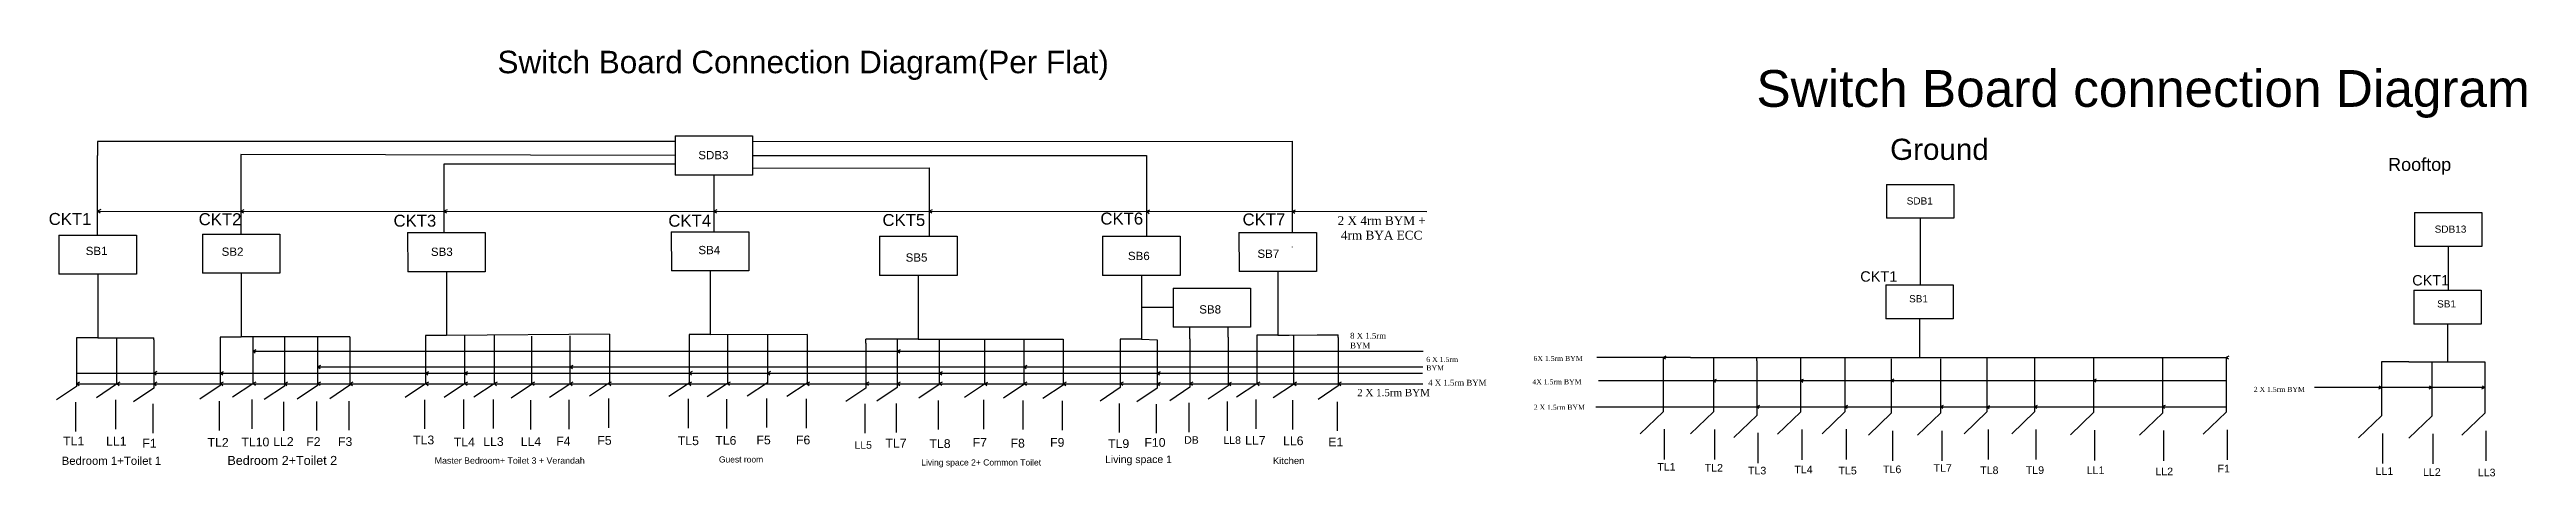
# Model space of a CAD drawing. Header units: inches. Extents: x 79 to 11386, y 236 to 3106.
# Drawn here: x 5074 to 9135, y 517 to 1216 of the extents above; entities that cross this region are included whole.
import ezdxf

# ---------------------------------------------------------------- set-up
doc = ezdxf.new("R2010")
doc.units = ezdxf.units.IN
doc.header["$LTSCALE"] = 20
doc.header["$MEASUREMENT"] = 0
doc.linetypes.add('HIDDEN', pattern=[0.375, 0.25, -0.125])
doc.layers.add('appliances', color=180, linetype='Continuous')
doc.layers.add('Text layer', color=200, linetype='HIDDEN')
doc.styles.get("Standard").update_dxf_attribs({"font": 'arial.ttf', "height": 6})

msp = doc.modelspace()

# ---------------------------------------------------------------- texts
at = {"attachment_point": 1}
for s, width, gutter_width, insert, char_height in [('Switch Board Connection Diagram(Per Flat)', 1288.7157515, 15.36969, (5808.31554, 1214.32697), 36.8872661), ('Switch Board connection Diagram', 16285.4655777, 301.36358, (7872.46031, 1182.64102), 60.2727161), ('Ground', 991.0101588, 173.44704, (8091.78127, 1070.11014), 34.689409), ('Rooftop', 1752.2341759, 105.88287, (8908.15601, 1038.55483), 21.176574)]:
    msp.add_mtext_dynamic_manual_height_columns(s, width=width, gutter_width=gutter_width, heights=[0], dxfattribs=dict(at, insert=insert, char_height=char_height))
at = {"layer": 'Text layer', "attachment_point": 1}
for s, width, gutter_width, insert, char_height in [('SDB3', 402.0363624, 67.74711, (6137.53461, 1050.07312), 13.549423), ('CKT1', 459.4508022, 98.09787, (5072.40794, 948.41417), 19.619575), ('CKT2', 459.4508022, 98.09787, (5318.28775, 948.02504), 19.619575), ('CKT3', 459.4508022, 98.09787, (5637.82401, 945.58854), 19.619575), ('CKT4', 459.4508022, 98.09787, (6088.45073, 945.53021), 19.619575), ('CKT5', 459.4508022, 98.09787, (6439.50377, 946.71485), 19.619575), ('CKT6', 459.4508022, 98.09787, (6796.8486, 949.05583), 19.619575), ('CKT7', 459.4508022, 98.09787, (7029.91556, 947.68568), 19.619575), ('{\\fTimes New Roman|b0|i0|c0|p18;\\H1.16667x;2 X 4rm BYM +\\P 4rm BYA ECC}', 138.8422579, 15.36969, (7185.75122, 943.09899), 12.2957554), ('SDB1', 348.5355152, 58.73169, (8118.88118, 973.97321), 11.746338), ('SB4', 402.0363624, 67.74711, (6137.73151, 894.42286), 13.549423), ('SDB13', 348.5355152, 58.73169, (8984.53736, 927.79913), 11.746338), ('SB1', 402.0363624, 67.74711, (5133.11217, 892.97024), 13.549423), ('SB2', 402.0363624, 67.74711, (5355.96158, 891.74672), 13.549423), ('SB3', 402.0363624, 67.74711, (5699.10622, 891.59818), 13.549423), ('SB5', 402.0363624, 67.74711, (6477.48265, 882.16293), 13.549423), ('SB6', 402.0363624, 67.74711, (6841.96202, 884.74145), 13.549423), ('SB7', 402.0363624, 67.74711, (7054.3144, 888.40788), 13.549423), ('CKT1', 398.3095487, 85.04353, (8042.76193, 852.85068), 17.008707), ('SB1', 348.5355152, 58.73169, (8122.77206, 813.69211), 11.746338), ('CKT1', 398.3095487, 85.04353, (8947.69496, 846.56338), 17.008707), ('SB8', 402.0363624, 67.74711, (6958.88692, 797.16216), 13.549423), ('SB1', 348.5355152, 58.73169, (8988.5232, 805.22977), 11.746338), ('{\\fTimes New Roman|b0|i0|c0|p18;\\H1.16667x;8 X 1.5rm BYM}', 61.2582949, 15.36969, (7206.26823, 751.91475), 8.1971703), ('{\\fTimes New Roman|b0|i0|c0|p18;\\H1.16667x;6 X 1.5rm BYM}', 55.4701957, 15.36969, (7331.16595, 712.54208), 7.172524), ('{\\fTimes New Roman|b0|i0|c0|p18;\\H1.16667x;\\C0;6X 1.5rm BYM}', 110.6571825, 13.32438, (7506.98647, 714.04521), 7.1063347), ('{\\fTimes New Roman|b0|i0|c0|p18;\\H1.16667x;2 X 1.5rm BYM}', 323.0469605, 15.36969, (7217.83382, 660.00062), 10.2464628), ('{\\fTimes New Roman|b0|i0|c0|p18;\\H1.16667x;4 X 1.5rm BYM}', 109.5431103, 15.36969, (7334.30954, 674.95418), 8.1971703), ('{\\fTimes New Roman|b0|i0|c0|p18;\\H1.16667x;\\C0;4X 1.5rm BYM}', 110.6571825, 13.32438, (7505.17482, 675.83039), 7.1063347), ('{\\fTimes New Roman|b0|i0|c0|p18;\\H1.16667x;\\C0;2 X 1.5rm BYM}', 223.0166759, 13.32438, (8687.94279, 663.37127), 7.1063347), ('{\\fTimes New Roman|b0|i0|c0|p18;\\H1.16667x;\\C0;2 X 1.5rm BYM}', 223.0166759, 13.32438, (7507.44661, 634.05298), 7.1063347), ('TL1', 215.136326, 71.96062, (5096.14897, 581.89142), 14.392124), ('LL1', 215.136326, 71.96062, (5166.46552, 581.52236), 14.392124), ('F1', 215.136326, 71.96062, (5225.94972, 578.18304), 14.392124), ('TL2', 215.136326, 71.96062, (5332.88766, 579.51881), 14.392124), ('TL10', 215.136326, 71.96062, (5388.36156, 580.18666), 14.392124), ('LL2', 215.136326, 71.96062, (5440.49376, 580.85451), 14.392124), ('F2', 215.136326, 71.96062, (5494.63104, 580.85451), 14.392124), ('F3', 215.136326, 71.96062, (5546.76338, 580.85451), 14.392124), ('TL3', 215.136326, 71.96062, (5669.89912, 583.517), 14.392124), ('TL4', 215.136326, 71.96062, (5736.73532, 580.17761), 14.392124), ('LL3', 215.136326, 71.96062, (5784.85737, 580.84553), 14.392124), ('LL4', 215.136326, 71.96062, (5846.34665, 580.84553), 14.392124), ('F4', 215.136326, 71.96062, (5904.49409, 581.51338), 14.392124), ('F5', 215.136326, 71.96062, (5971.99861, 582.84908), 14.392124), ('TL5', 215.136326, 71.96062, (6103.88413, 582.19659), 14.392124), ('TL6', 215.136326, 71.96062, (6165.37342, 582.86444), 14.392124), ('F5', 215.136326, 71.96062, (6232.87794, 583.53229), 14.392124), ('F6', 215.136326, 71.96062, (6297.70907, 583.53229), 14.392124), ('LL5', 29.423952, 15.36969, (6393.62287, 574.20515), 12.295755), ('TL7', 215.136326, 71.96062, (6444.3428, 578.20552), 14.392124), ('TL8', 215.136326, 71.96062, (6516.52579, 577.53767), 14.392124), ('F7', 215.136326, 71.96062, (6587.37216, 579.54129), 14.392124), ('F8', 215.136326, 71.96062, (6649.52975, 578.20552), 14.392124), ('F9', 215.136326, 71.96062, (6714.36088, 579.54129), 14.392124), ('TL9', 215.136326, 71.96062, (6809.47087, 577.4781), 14.392124), ('F10', 215.136326, 71.96062, (6868.95508, 579.48172), 14.392124), ('DB', 30.4563756, 15.36969, (6934.24347, 582.50193), 12.295755), ('LL8', 28.91426, 15.36969, (6998.62593, 582.11671), 12.295755), ('LL7', 215.136326, 71.96062, (7034.15386, 582.83277), 14.392124), ('LL6', 215.136326, 71.96062, (7096.31145, 582.16492), 14.392124), ('E1', 215.136326, 71.96062, (7170.49967, 580.1613), 14.392124), ('{\\H0.83333x;\\C0;Bedroom 2+Toilet 2}', 960.132105, 88.24758, (5365.48777, 550.13126), 17.6495154), ('{\\H0.83333x;\\C0;Master Bedroom+ Toilet 3 + Verandah}', 706.8602596, 62.13913, (5705.32167, 547.73419), 12.4278253), ('{\\H0.83333x;\\C0;Guest room}', 446.2413589, 59.69671, (6171.31226, 549.34143), 11.9393415), ('{\\H0.83333x;\\C0;Living space 2+ Common Toilet}', 1297.5099547, 60.18089, (6503.03115, 544.48487), 12.0361771), ('{\\H0.83333x;\\C0;Living space 1}', 628.5656248, 73.74783, (6804.40913, 550.72706), 14.7495654), ('{\\H0.83333x;\\C0;Kitchen}', 559.540799, 66.62686, (7079.61385, 547.88771), 13.3253727), ('TL1', 186.5071353, 62.38449, (7709.92766, 538.51469), 12.476897), ('TL2', 186.5071353, 62.38449, (7787.62482, 536.9803), 12.476897), ('TL3', 186.5071353, 62.38449, (7858.61157, 532.32913), 12.476897), ('TL4', 186.5071353, 62.38449, (7934.64982, 534.18235), 12.476897), ('TL5', 186.5071353, 62.38449, (8006.97889, 532.32913), 12.476897), ('TL6', 186.5071353, 62.38449, (8080.05859, 534.42722), 12.476897), ('TL7', 186.5071353, 62.38449, (8162.81301, 536.60337), 12.476897), ('TL8', 186.5071353, 62.38449, (8239.34528, 532.87283), 12.476897), ('TL9', 186.5071353, 62.38449, (8314.13314, 533.16523), 12.476897), ('LL1', 186.5071353, 62.38449, (8413.99844, 532.85435), 12.476897), ('LL2', 186.5071353, 62.38449, (8526.6191, 530.9891), 12.476897), ('F1', 186.5071353, 62.38449, (8628.54495, 535.65855), 12.476897), ('LL1', 186.5071353, 62.38449, (8887.68347, 531.48579), 12.476897), ('LL2', 186.5071353, 62.38449, (8965.38063, 529.95141), 12.476897), ('LL3', 186.5071353, 62.38449, (9055.25823, 529.17112), 12.476897)]:
    msp.add_mtext_dynamic_manual_height_columns(s, width=width, gutter_width=gutter_width, heights=[0], dxfattribs=dict(at, insert=insert, char_height=char_height))
at = {"layer": 'Text layer', "insert": (5093.70112, 548.89395), "char_height": 16.0072642, "attachment_point": 1}
msp.add_mtext('{\\H0.83333x;\\C0;Bedroom 1+Toilet 1}', dxfattribs=at)

# ---------------------------------------------------------------- linework, layer by layer
for p, q in [((6099.38702, 1065.77009), (5152.65269, 1065.80201)), ((5152.65269, 1065.80201), (5152.65269, 1042.6642)), ((6099.35718, 1074.69199), (6226.6418, 1074.69199)), ((6099.35718, 1074.69199), (6099.57142, 1010.63641)), ((6226.6418, 1074.69199), (6226.6418, 1010.63641)), ((6226.6418, 1065.83698), (7111.19747, 1065.92684)), ((7111.19747, 1065.92684), (7111.19747, 916.59824)), ((5152.65269, 912.19919), (5152.65269, 1042.6642)), ((5387.66544, 1044.46103), (5387.47423, 1034.62501)), ((5387.47423, 1034.62501), (5387.47423, 913.59733)), ((6099.4643, 1042.6642), (5387.66544, 1044.46103)), ((6099.51127, 1028.62075), (5720.51365, 1028.25743)), ((5720.51365, 1028.25743), (5720.51365, 916.21705)), ((6226.6418, 1042.6642), (6872.52075, 1042.6642)), ((6226.6418, 1022.12101), (6515.97805, 1022.52956)), ((6515.97805, 1022.52956), (6515.97805, 910.20886)), ((6872.52075, 1042.6642), (6872.52075, 910.20886)), ((6226.6418, 1010.63641), (6099.57142, 1010.63641)), ((6163.10661, 1010.63641), (6163.10661, 917.71905)), ((8085.7842, 995.31593), (8196.13046, 995.31593)), ((8085.7842, 995.31593), (8085.96993, 939.78453)), ((8196.13046, 995.31593), (8196.13046, 939.78453)), ((5157.6439, 953.87223), (5152.65269, 951.53418)), ((5156.87434, 948.229), (5152.65269, 951.53418)), ((5152.65269, 951.52639), (7331.86612, 950.85509)), ((8196.13046, 939.78453), (8085.96993, 939.78453)), ((8141.05019, 939.78453), (8141.05019, 830.36217)), ((8951.44038, 949.14185), (9061.78664, 949.14185)), ((8951.44038, 949.14185), (8951.62611, 893.61045)), ((9061.78664, 949.14185), (9061.78664, 893.61045)), ((5089.01038, 912.19919), (5216.29499, 912.19919)), ((5089.01038, 912.19919), (5089.22461, 848.14361)), ((5216.29499, 912.19919), (5216.29499, 848.14361)), ((5324.37668, 913.59733), (5451.6613, 913.59733)), ((5324.37668, 913.59733), (5324.59092, 849.54176)), ((5451.6613, 913.59733), (5451.6613, 849.54176)), ((5660.92879, 916.21705), (5788.21341, 916.21705)), ((5660.92879, 916.21705), (5661.14303, 852.16148)), ((5788.21341, 916.21705), (5788.21341, 852.16148)), ((6093.23638, 917.71905), (6220.52099, 917.71905)), ((6093.23638, 917.71905), (6093.45061, 853.66348)), ((6220.52099, 917.71905), (6220.52099, 853.66348)), ((6434.52096, 910.20886), (6561.80557, 910.20886)), ((6434.52096, 910.20886), (6434.73519, 846.15329)), ((6561.80557, 910.20886), (6561.80557, 846.15329)), ((6800.26159, 910.20886), (6927.5462, 910.20886)), ((6800.26159, 910.20886), (6800.47582, 846.15329)), ((6927.5462, 910.20886), (6927.5462, 846.15329)), ((7023.97701, 916.59824), (7151.26162, 916.59824)), ((7023.97701, 916.59824), (7024.19124, 852.54267)), ((7151.26162, 916.59824), (7151.26162, 852.54267)), ((9061.78664, 893.61045), (8951.62611, 893.61045)), ((9006.70638, 893.61045), (9006.70638, 828.97457)), ((6220.52099, 853.66348), (6093.45061, 853.66348)), ((6156.9858, 853.66348), (6156.9858, 749.09355)), ((7111.19747, 892.92435), (7111.19747, 892.35322)), ((5216.29499, 848.14361), (5089.22461, 848.14361)), ((5152.7598, 848.14361), (5152.7598, 743.57368)), ((5451.6613, 849.54176), (5324.59092, 849.54176)), ((5388.12611, 849.54176), (5388.12611, 744.97183)), ((5788.21341, 852.16148), (5661.14303, 852.16148)), ((5724.67822, 852.16148), (5724.67822, 747.59155)), ((6561.80557, 846.15329), (6434.73519, 846.15329)), ((6498.27038, 846.15329), (6498.27038, 741.58336)), ((6927.5462, 846.15329), (6800.47582, 846.15329)), ((6864.01101, 846.15329), (6864.01101, 741.58336)), ((6915.92523, 825.2081), (7043.20984, 825.2081)), ((6915.92523, 825.2081), (6916.13946, 761.15253)), ((7151.26162, 852.54267), (7024.19124, 852.54267)), ((7043.20984, 825.2081), (7043.20984, 761.15253)), ((7087.72643, 852.54267), (7087.72643, 747.97274)), ((8084.53911, 830.36217), (8194.88537, 830.36217)), ((8084.53911, 830.36217), (8084.72483, 774.83077)), ((8194.88537, 830.36217), (8194.88537, 774.83077)), ((8950.29024, 821.89983), (9060.6365, 821.89983)), ((8950.29024, 821.89983), (8950.47597, 766.36843)), ((9006.70638, 828.97457), (9006.70638, 821.89983)), ((9060.6365, 821.89983), (9060.6365, 766.36843)), ((6864.01101, 793.86832), (6916.03004, 793.86832)), ((8194.88537, 774.83077), (8084.72483, 774.83077)), ((8139.8051, 774.83077), (8139.8051, 711.63138)), ((5152.7598, 743.57368), (5118.19056, 743.57368)), ((5118.19056, 743.57368), (5118.19056, 664.13567)), ((5152.7598, 743.57368), (5244.65731, 743.57368)), ((5183.80882, 743.57368), (5183.80882, 667.73286)), ((5244.65731, 740.62028), (5244.65731, 743.57368)), ((5244.65731, 740.62028), (5244.65731, 661.18226)), ((5388.12611, 744.97183), (5353.55686, 744.97183)), ((5353.55686, 744.97183), (5353.55686, 665.53381)), ((5566.30742, 745.39079), (5388.12611, 745.39079)), ((5406.97417, 745.39079), (5406.97417, 668.33806)), ((5458.8917, 744.19821), (5458.8917, 664.7602)), ((5513.19624, 744.7945), (5513.19624, 665.35648)), ((5566.30742, 745.39079), (5566.30742, 665.95277)), ((5724.67822, 747.59155), (5690.10897, 747.59155)), ((5690.10897, 747.59155), (5690.10897, 668.15353)), ((5992.19983, 749.62807), (5724.67822, 747.59155)), ((5754.09663, 747.65886), (5754.09663, 668.22085)), ((5802.89796, 748.03395), (5802.89796, 668.59594)), ((5864.03882, 746.60763), (5864.03882, 667.16961)), ((5926.91023, 747.21173), (5926.91023, 667.77372)), ((5992.19983, 749.62807), (5992.19983, 670.19006)), ((6156.9858, 749.09355), (6122.41655, 749.09355)), ((6122.41655, 749.09355), (6122.41655, 669.65553)), ((6156.9858, 749.09355), (6316.11198, 749.93298)), ((6185.25036, 748.52056), (6185.25036, 669.08255)), ((6250.87199, 749.66427), (6250.87199, 670.22625)), ((6316.11198, 748.90182), (6316.11198, 749.93298)), ((6316.11198, 748.90182), (6316.11198, 669.46381)), ((6316.11198, 748.90182), (6316.11198, 748.90182)), ((6463.70113, 741.58336), (6412.40483, 741.58336)), ((6412.40483, 735.00063), (6412.40483, 741.58336)), ((6412.40483, 735.00063), (6412.40483, 661.28325)), ((6498.27038, 741.58336), (6463.70113, 741.58336)), ((6463.70113, 741.58336), (6463.70113, 662.14534)), ((6498.27038, 741.58336), (6735.71347, 741.54996)), ((6532.36755, 741.57856), (6532.36755, 667.07831)), ((6606.96097, 741.56807), (6606.96097, 667.85069)), ((6671.16886, 741.55904), (6671.16886, 667.08037)), ((6735.71347, 741.54996), (6735.71347, 666.30791)), ((6864.01101, 741.58336), (6829.44176, 741.58336)), ((6829.44176, 741.58336), (6829.44176, 662.14534)), ((6864.01101, 741.58336), (6889.69437, 740.48181)), ((6889.69437, 740.48181), (6889.69437, 661.0438)), ((7043.20984, 761.15253), (6916.13946, 761.15253)), ((6943.62878, 742.2142), (6943.62878, 761.15253)), ((6943.62878, 742.2142), (6943.62878, 662.77618)), ((7006.49126, 744.58447), (7006.49126, 761.15253)), ((7006.49126, 744.58447), (7006.49126, 665.14646)), ((7087.72643, 747.97274), (7053.15718, 747.97274)), ((7053.15718, 747.97274), (7053.15718, 668.53472)), ((7087.72643, 747.97274), (7106.17004, 747.94585)), ((7096.94824, 747.95929), (7152.27667, 748.48189)), ((7113.40979, 746.87119), (7113.40979, 748.11478)), ((7113.40979, 746.87119), (7113.40979, 667.43318)), ((7152.27667, 748.48189), (7186.93317, 748.48189)), ((7186.88477, 744.3484), (7186.93317, 748.48189)), ((7186.88477, 744.3484), (7186.88477, 664.91038)), ((9060.6365, 766.36843), (8950.47597, 766.36843)), ((9005.55623, 766.36843), (9005.55623, 704.60249)), ((5406.97417, 721.84847), (7325.9291, 721.84847)), ((5513.19624, 696.09977), (7325.67866, 696.09977)), ((7719.63665, 711.63138), (7610.95286, 711.63138)), ((7764.58289, 711.63138), (7719.63665, 711.63138)), ((7719.63665, 711.63138), (7719.63665, 622.68793)), ((7764.58289, 711.63138), (8642.7164, 711.63138)), ((7801.92986, 711.71381), (7801.92986, 622.3034)), ((7873.01011, 705.89471), (7873.01011, 711.63138)), ((7873.01011, 705.89471), (7873.01011, 616.4843)), ((7944.85638, 711.41729), (7944.85638, 622.00688)), ((8017.6238, 711.87749), (8017.6238, 622.46708)), ((8093.61508, 709.57643), (8093.61508, 620.16602)), ((8174.40641, 709.52854), (8174.40641, 620.11813)), ((8250.39768, 711.82961), (8250.39768, 622.4192)), ((8328.69171, 711.82961), (8328.69171, 622.4192)), ((8425.08917, 710.52069), (8425.08917, 711.63138)), ((8425.08917, 710.52069), (8425.08917, 621.11028)), ((8538.10263, 709.75764), (8538.10263, 711.63138)), ((8538.10263, 709.75764), (8538.10263, 620.34723)), ((8642.7164, 711.28373), (8642.7164, 711.63138)), ((8642.7164, 711.28373), (8642.7164, 621.87331)), ((8942.3387, 704.60249), (8897.39245, 704.60249)), ((8897.39245, 704.60249), (8897.39245, 615.65903)), ((8942.3387, 704.60249), (9066.55219, 704.60249)), ((8979.68566, 704.68491), (8979.68566, 615.2745)), ((9066.55219, 704.60249), (9066.55219, 620.17882)), ((5118.19056, 664.13567), (5085.02027, 642.03845)), ((5118.19056, 685.82426), (7324.73093, 685.82426)), ((5118.19056, 668.59912), (7325.40255, 668.59912)), ((5183.80882, 667.73286), (5150.63853, 645.63565)), ((5244.65731, 661.18226), (5211.48702, 639.08505)), ((5353.55686, 665.53381), (5320.38657, 643.4366)), ((5406.97417, 668.33806), (5373.80388, 646.24085)), ((5458.8917, 664.7602), (5425.72141, 642.66298)), ((5513.19624, 665.35648), (5480.02595, 643.25927)), ((5566.30742, 665.95277), (5533.13713, 643.85556)), ((5690.10897, 668.15353), (5656.93868, 646.05632)), ((5754.09663, 668.22085), (5720.92634, 646.12363)), ((5802.89796, 668.59594), (5769.72767, 646.49872)), ((5864.03882, 667.16961), (5830.86853, 645.0724)), ((5926.91023, 667.77372), (5893.73995, 645.6765)), ((5992.19983, 670.19006), (5959.02954, 648.09285)), ((6122.41655, 669.65553), (6089.24627, 647.55832)), ((6185.25036, 669.08255), (6152.08008, 646.98534)), ((6250.87199, 670.22625), (6217.70171, 648.12904)), ((6316.11198, 669.46381), (6282.9417, 647.36659)), ((6412.40483, 661.28325), (6379.23455, 639.18604)), ((6463.70113, 662.14534), (6430.53085, 640.04813)), ((6532.36755, 667.07831), (6499.19726, 644.9811)), ((6606.96097, 667.85069), (6573.79068, 645.75348)), ((6671.16886, 667.08037), (6637.99857, 644.98315)), ((6735.71347, 666.30791), (6702.54318, 644.2107)), ((6829.44176, 662.14534), (6796.27148, 640.04813)), ((6889.69437, 661.0438), (6856.52408, 638.94658)), ((6943.62878, 662.77618), (6910.45849, 640.67897)), ((7006.49126, 665.14646), (6973.32097, 643.04924)), ((7053.15718, 668.53472), (7019.9869, 646.43751)), ((7113.40979, 667.43318), (7080.23951, 645.33596)), ((7186.88477, 664.91038), (7153.71448, 642.81317)), ((7613.33854, 673.55896), (8642.7164, 673.55896)), ((9066.55219, 662.39065), (8787.53242, 662.39065)), ((5116.51722, 638.32322), (5116.51722, 590.41294)), ((5182.13548, 641.92042), (5182.13548, 594.01014)), ((5242.98397, 635.36981), (5242.98397, 587.45954)), ((5351.88352, 639.72137), (5351.88352, 591.81109)), ((5405.30083, 642.52562), (5405.30083, 594.61534)), ((5457.21836, 638.94775), (5457.21836, 591.03747)), ((5511.5229, 639.54404), (5511.5229, 591.63376)), ((5564.63408, 640.14033), (5564.63408, 592.23005)), ((5688.43563, 642.34109), (5688.43563, 594.43081)), ((5752.42329, 642.4084), (5752.42329, 594.49812)), ((5801.22462, 642.78349), (5801.22462, 594.87321)), ((5862.36548, 641.35717), (5862.36548, 593.44689)), ((5925.23689, 641.96127), (5925.23689, 594.05099)), ((5990.52649, 644.37761), (5990.52649, 596.46734)), ((6120.74322, 643.84308), (6120.74322, 595.93281)), ((6183.57702, 643.2701), (6183.57702, 595.35983)), ((6249.19866, 644.4138), (6249.19866, 596.50353)), ((6314.43865, 643.65136), (6314.43865, 595.74108)), ((6410.7315, 635.47081), (6410.7315, 587.56053)), ((6462.02779, 636.3329), (6462.02779, 588.42262)), ((6530.69421, 641.26586), (6530.69421, 593.35559)), ((6605.28763, 642.03825), (6605.28763, 594.12797)), ((6669.49552, 641.26792), (6669.49552, 593.35764)), ((6734.04013, 640.49547), (6734.04013, 592.58519)), ((6827.76842, 636.3329), (6827.76842, 588.42262)), ((6888.02103, 635.23135), (6888.02103, 587.32107)), ((6941.95544, 636.96374), (6941.95544, 589.05346)), ((7004.81792, 639.33401), (7004.81792, 591.42373)), ((7051.48385, 642.72228), (7051.48385, 594.812)), ((7111.73645, 641.62073), (7111.73645, 593.71045)), ((7185.21143, 639.09793), (7185.21143, 591.18766)), ((7609.36315, 630.65798), (8642.7164, 630.65798)), ((7719.63665, 622.68793), (7682.09028, 586.5717)), ((7801.92986, 622.3034), (7764.38349, 586.18717)), ((7873.01011, 616.4843), (7835.46375, 580.36807)), ((7944.85638, 622.00688), (7907.31002, 585.89065)), ((8017.6238, 622.46708), (7980.07744, 586.35085)), ((8093.61508, 620.16602), (8056.06871, 584.04979)), ((8174.40641, 620.11813), (8136.86005, 584.0019)), ((8250.39768, 622.4192), (8212.85132, 586.30297)), ((8328.69171, 622.4192), (8291.14535, 586.30297)), ((8425.08917, 621.11028), (8387.54281, 584.99405)), ((8538.10263, 620.34723), (8500.55626, 584.231)), ((8642.7164, 621.87331), (8605.17004, 585.75709)), ((8897.39245, 615.65903), (8859.84609, 579.5428)), ((8979.68566, 615.2745), (8942.1393, 579.15827)), ((9066.55219, 620.17882), (9029.00583, 584.06259)), ((7721.45574, 593.97164), (7721.45574, 544.50898)), ((7803.74895, 593.58711), (7803.74895, 544.12445)), ((7874.82921, 587.76801), (7874.82921, 538.30536)), ((7946.67548, 593.29059), (7946.67548, 543.82793)), ((8019.4429, 593.75079), (8019.4429, 544.28813)), ((8095.43417, 591.44973), (8095.43417, 541.98707)), ((8176.22551, 591.40184), (8176.22551, 541.93918)), ((8252.21678, 593.70291), (8252.21678, 544.24025)), ((8330.51081, 593.70291), (8330.51081, 544.24025)), ((8426.90827, 592.39399), (8426.90827, 542.93133)), ((8539.92172, 591.63094), (8539.92172, 542.16828)), ((8644.5355, 593.15702), (8644.5355, 543.69437)), ((8899.21155, 586.94274), (8899.21155, 537.48008)), ((8981.50476, 586.55821), (8981.50476, 537.09555)), ((9068.37128, 591.46253), (9068.37128, 541.99987))]:
    msp.add_line(p, q)
at = {"layer": 'appliances'}
for p, q in [((5392.46544, 953.72362), (5387.47423, 951.38558)), ((5391.69588, 948.0804), (5387.47423, 951.38558)), ((5725.50486, 953.58345), (5720.51365, 951.2454)), ((5724.7353, 947.94022), (5720.51365, 951.2454)), ((6168.09782, 953.59635), (6163.10661, 951.2583)), ((6167.32826, 947.95312), (6163.10661, 951.2583)), ((6520.96926, 953.77937), (6515.97805, 951.44133)), ((6520.1997, 948.13615), (6515.97805, 951.44133)), ((6877.51196, 952.90442), (6872.52075, 950.56637)), ((6876.7424, 947.26119), (6872.52075, 950.56637)), ((7116.18868, 953.24427), (7111.19747, 950.90623)), ((7115.41912, 947.60105), (7111.19747, 950.90623)), ((5411.96538, 724.22632), (5406.97417, 721.88827)), ((5411.19582, 718.58309), (5406.97417, 721.88827)), ((5518.18745, 698.35059), (5513.19624, 696.01254)), ((5517.41789, 692.70736), (5513.19624, 696.01254)), ((5931.90144, 698.34579), (5926.91023, 696.00774)), ((5931.13188, 692.70256), (5926.91023, 696.00774)), ((6468.69234, 724.15013), (6463.70113, 721.81208)), ((6467.92278, 718.5069), (6463.70113, 721.81208)), ((6676.16007, 698.45665), (6671.16886, 696.11861)), ((6675.39051, 692.81343), (6671.16886, 696.11861)), ((7723.96365, 713.59762), (7719.63665, 711.57071)), ((7723.2965, 708.70537), (7719.63665, 711.57071)), ((8647.04341, 713.56299), (8642.7164, 711.53608)), ((8646.37626, 708.67073), (8642.7164, 711.53608)), ((5123.18177, 670.93717), (5118.19056, 668.59912)), ((5122.41221, 665.29394), (5118.19056, 668.59912)), ((5188.86663, 670.86994), (5183.87542, 668.5319)), ((5188.09707, 665.22672), (5183.87542, 668.5319)), ((5249.64852, 688.33731), (5244.65731, 685.99926)), ((5248.87896, 682.69408), (5244.65731, 685.99926)), ((5249.64852, 670.86706), (5244.65731, 668.52901)), ((5248.87896, 665.22383), (5244.65731, 668.52901)), ((5358.54807, 688.02028), (5353.55686, 685.68224)), ((5357.77851, 682.37706), (5353.55686, 685.68224)), ((5358.55569, 670.94594), (5353.56448, 668.6079)), ((5357.78613, 665.30272), (5353.56448, 668.6079)), ((5412.10418, 671.02483), (5407.11297, 668.68678)), ((5411.33462, 665.3816), (5407.11297, 668.68678)), ((5463.88291, 670.93188), (5458.8917, 668.59384)), ((5463.11335, 665.28866), (5458.8917, 668.59384)), ((5518.18745, 670.99971), (5513.19624, 668.66166)), ((5517.41789, 665.35648), (5513.19624, 668.66166)), ((5571.31263, 670.9338), (5566.32142, 668.59576)), ((5570.54307, 665.29058), (5566.32142, 668.59576)), ((5695.10018, 688.0102), (5690.10897, 685.67215)), ((5694.33062, 682.36697), (5690.10897, 685.67215)), ((5695.15872, 670.95864), (5690.16751, 668.6206)), ((5694.38916, 665.31542), (5690.16751, 668.6206)), ((5759.08784, 688.21321), (5754.09663, 685.87516)), ((5758.31828, 682.56998), (5754.09663, 685.87516)), ((5759.13753, 671.09276), (5754.14632, 668.75472)), ((5758.36797, 665.44954), (5754.14632, 668.75472)), ((5807.63401, 670.9704), (5802.6428, 668.63236)), ((5806.86445, 665.32718), (5802.6428, 668.63236)), ((5869.11802, 671.00626), (5864.12681, 668.66821)), ((5868.34847, 665.36303), (5864.12681, 668.66821)), ((5931.75356, 670.81808), (5926.76235, 668.48004)), ((5930.984, 665.17486), (5926.76235, 668.48004)), ((5994.79957, 670.9529), (5989.80836, 668.61486)), ((5994.03001, 665.30968), (5989.80836, 668.61486)), ((6126.19717, 670.8156), (6121.20596, 668.47755)), ((6125.42761, 665.17238), (6121.20596, 668.47755)), ((6127.40776, 688.35006), (6122.41655, 686.01201)), ((6126.63821, 682.70683), (6122.41655, 686.01201)), ((6189.6391, 670.99767), (6184.64789, 668.65962)), ((6188.86954, 665.35444), (6184.64789, 668.65962)), ((6255.8632, 688.36676), (6250.87199, 686.02871)), ((6255.09365, 682.72353), (6250.87199, 686.02871)), ((6319.86843, 670.89566), (6314.87722, 668.55761)), ((6319.09887, 665.25243), (6314.87722, 668.55761)), ((6417.39604, 671.275), (6412.40483, 668.93695)), ((6416.62649, 665.63177), (6412.40483, 668.93695)), ((6468.69234, 670.86669), (6463.70113, 668.52864)), ((6467.92278, 665.22346), (6463.70113, 668.52864)), ((6537.35876, 687.99995), (6532.36755, 685.66191)), ((6536.5892, 682.35673), (6532.36755, 685.66191)), ((6537.39319, 670.99187), (6532.40198, 668.65383)), ((6536.62364, 665.34865), (6532.40198, 668.65383)), ((6611.66338, 670.48718), (6606.67217, 668.14914)), ((6610.89382, 664.84396), (6606.67217, 668.14914)), ((6676.20504, 670.99408), (6671.21383, 668.65604)), ((6675.43548, 665.35086), (6671.21383, 668.65604)), ((6740.76113, 670.89656), (6735.76992, 668.55852)), ((6739.99157, 665.25334), (6735.76992, 668.55852)), ((6834.43297, 671.00295), (6829.44176, 668.6649)), ((6833.66341, 665.35973), (6829.44176, 668.6649)), ((6894.68558, 688.26853), (6889.69437, 685.93049)), ((6893.91602, 682.62531), (6889.69437, 685.93049)), ((6894.68558, 670.78909), (6889.69437, 668.45104)), ((6893.91602, 665.14587), (6889.69437, 668.45104)), ((6948.61999, 671.09966), (6943.62878, 668.76162)), ((6947.85043, 665.45644), (6943.62878, 668.76162)), ((7011.48247, 670.78968), (7006.49126, 668.45164)), ((7010.71291, 665.14646), (7006.49126, 668.45164)), ((7058.18425, 670.94821), (7053.19304, 668.61016)), ((7057.41469, 665.30499), (7053.19304, 668.61016)), ((7118.38891, 670.92612), (7113.3977, 668.58808)), ((7117.61935, 665.2829), (7113.3977, 668.58808)), ((7191.87598, 670.89091), (7186.88477, 668.55286)), ((7191.10642, 665.24768), (7186.88477, 668.55286)), ((7806.25686, 675.53908), (7801.92986, 673.51217)), ((7805.58971, 670.64683), (7801.92986, 673.51217)), ((7949.18339, 675.65986), (7944.85638, 673.63295)), ((7948.51624, 670.76761), (7944.85638, 673.63295)), ((8097.94208, 675.7841), (8093.61508, 673.75719)), ((8097.27493, 670.89185), (8093.61508, 673.75719)), ((8429.41618, 675.97545), (8425.08917, 673.94854)), ((8428.74903, 671.08319), (8425.08917, 673.94854)), ((8893.02589, 660.39623), (8897.3529, 662.42315)), ((8893.69304, 665.28849), (8897.3529, 662.42315)), ((8975.37631, 660.28214), (8979.70332, 662.30905)), ((8976.04346, 665.17439), (8979.70332, 662.30905)), ((9062.12966, 660.13544), (9066.45666, 662.16235)), ((9062.79681, 665.02769), (9066.45666, 662.16235)), ((7877.33712, 632.62901), (7873.01011, 630.6021)), ((7876.66997, 627.73676), (7873.01011, 630.6021)), ((8021.95081, 632.81733), (8017.6238, 630.79042)), ((8021.28366, 627.92507), (8017.6238, 630.79042)), ((8178.73342, 632.80997), (8174.40641, 630.78306)), ((8178.06627, 627.91771), (8174.40641, 630.78306)), ((8254.72469, 632.35585), (8250.39768, 630.32894)), ((8254.05754, 627.4636), (8250.39768, 630.32894)), ((8333.01872, 632.65888), (8328.69171, 630.63197)), ((8332.35157, 627.76663), (8328.69171, 630.63197)), ((8542.42963, 632.93464), (8538.10263, 630.90773)), ((8541.76248, 628.04239), (8538.10263, 630.90773))]:
    msp.add_line(p, q, dxfattribs=at)

msp.set_redraw_order([(e.dxf.handle, doc.entitydb.next_handle()) for e in msp.query("TEXT MTEXT ATTDEF DIMENSION ARC_DIMENSION")])  # texts and dimensions are drawn at this point

doc.saveas('drawing.dxf')
